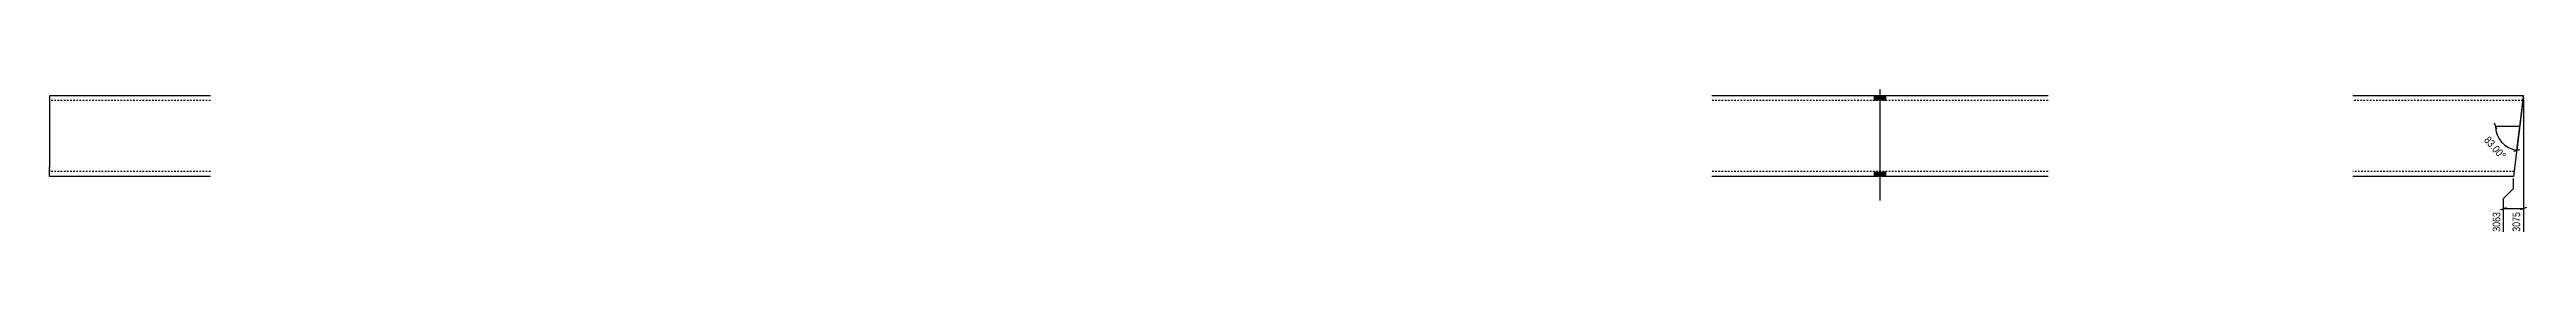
# Model space of a CAD drawing. Header units: millimetres. Extents: x 8 to 12067, y 5 to 235.
# Drawn here: x 8 to 3086, y 5 to 184 of the extents above; entities that cross this region are included whole.
import ezdxf

# ---------------------------------------------------------------- set-up
doc = ezdxf.new("R2010")
doc.units = ezdxf.units.MM
doc.linetypes.add('DXK_LINE_DOT2', pattern=[3.9198, 1.9599, -1.9599])
doc.layers.add('MÅLSÆTNING', color=7, linetype='Continuous')
doc.layers.add('STÅL', color=7, linetype='Continuous')
doc.styles.add('Arial Narrow', font='ARIALN.TTF', dxfattribs={"height": 0.2})

msp = doc.modelspace()

# ---------------------------------------------------------------- hatches: boundary and pattern name
at = {"layer": 'STÅL', "linetype": 'Continuous'}
for points in [[(2289.5, 176.1), (2275.5, 176.1), (2275.5, 170.1), (2289.5, 170.1)], [(2289.5, 176.1), (2275.5, 176.1), (2275.5, 170.1), (2289.5, 170.1)], [(2289.5, 82.1), (2275.5, 82.1), (2275.5, 76.1), (2289.5, 76.1)], [(2289.5, 82.1), (2275.5, 82.1), (2275.5, 76.1), (2289.5, 76.1)]]:
    msp.add_hatch(color=3, dxfattribs=at).paths.add_polyline_path(points)

# ---------------------------------------------------------------- linework, layer by layer
at = {"layer": 'MÅLSÆTNING', "color": 7, "linetype": 'Continuous'}
for p, q in [((3082.1, 173.6), (3074.2, 108.6)), ((3082.4, 173.6), (3082.4, 7.5)), ((3049.3, 134.6), (3046.3, 142.1)), ((3047.8, 138.3), (3077.8, 138.3)), ((3074.2, 108.6), (3077.8, 138.3)), ((3070.3, 107.5), (3078.1, 109.6)), ((3070.2, 61.1), (3070.2, 73.6)), ((3053.9, 34.6), (3061.4, 37.6)), ((3057.7, 48.6), (3070.2, 61.1)), ((3057.7, 7.5), (3057.7, 48.6)), ((3057.7, 36.1), (3082.4, 36.1)), ((3086.2, 37.6), (3078.7, 34.6))]:
    msp.add_line(p, q, dxfattribs=at)
msp.add_arc((3077.8, 138.3), 30, 180, 263, dxfattribs=at)
at = {"layer": 'STÅL', "color": 2, "linetype": 'Continuous'}
for p, q in [((7.5, 176.1), (7.5, 164.1)), ((207.5, 176.1), (7.5, 176.1)), ((7.5, 164.1), (7.5, 88.1)), ((2491.5, 176.1), (2073.5, 176.1)), ((3082.4, 176.1), (2870.2, 176.1)), ((3082.3, 175.1), (3070.2, 76.1)), ((3082.4, 176.1), (3082.3, 175.1)), ((7.5, 77), (7.5, 88.1)), ((7.5, 76.1), (7.5, 77)), ((207.5, 76.1), (7.5, 76.1)), ((2491.5, 76.1), (2073.5, 76.1)), ((3070.2, 76.1), (2870.2, 76.1))]:
    msp.add_line(p, q, dxfattribs=at)
at = {"layer": 'STÅL', "color": 7, "linetype": 'DXK_LINE_DOT2'}
for p, q in [((7.5, 176.1), (7.5, 175.1)), ((7.5, 175.1), (7.5, 172.5)), ((207.5, 170.1), (7.5, 170.1)), ((2491.5, 170.1), (2073.5, 170.1)), ((3081.7, 170.1), (2870.2, 170.1)), ((3081.5, 168.7), (3081.7, 169.6)), ((3081.7, 169.6), (3081.7, 170.1)), ((3082.3, 175.1), (3082.4, 176.1)), ((7.5, 88.1), (7.5, 79.6)), ((207.5, 82.1), (7.5, 82.1)), ((2491.5, 82.1), (2073.5, 82.1)), ((3070.9, 82.1), (2870.2, 82.1))]:
    msp.add_line(p, q, dxfattribs=at)
at = {"layer": 'STÅL', "color": 3, "linetype": 'Continuous'}
for p, q in [((2275.5, 176.1), (2275.5, 170.1)), ((2275.5, 176.1), (2275.5, 170.1)), ((2282.5, 183.6), (2282.5, 46.1)), ((2282.5, 183.6), (2282.5, 46.1)), ((2289.5, 176.1), (2289.5, 170.1)), ((2289.5, 176.1), (2289.5, 170.1)), ((2275.5, 82.1), (2275.5, 76.1)), ((2275.5, 82.1), (2275.5, 76.1)), ((2289.5, 82.1), (2289.5, 76.1)), ((2289.5, 82.1), (2289.5, 76.1))]:
    msp.add_line(p, q, dxfattribs=at)

# ---------------------------------------------------------------- next in the draw order: wipeouts: each hides what was drawn before it
at = {"color": 0}
msp.add_wipeout([(3054.3, 93), (3064.8, 102.3), (3040.4, 129.8), (3030, 120.5)], dxfattribs=at).dxf.layer = 'MÅLSÆTNING'
at = {"color": 0, "linetype": 'Continuous'}
msp.add_wipeout([(3080.4, 33.9), (3066.4, 33.9), (3066.4, 5.5), (3080.4, 5.5)], dxfattribs=at).dxf.layer = 'MÅLSÆTNING'

# ---------------------------------------------------------------- next in the draw order: texts
at = {"layer": 'MÅLSÆTNING', "color": 3, "style": 'Arial Narrow'}
msp.add_text('83.00°', height=9.54, rotation=-48.5009, dxfattribs=at).set_placement((3032.8, 120.4))

# ---------------------------------------------------------------- next in the draw order: wipeouts: each hides what was drawn before it
at = {"color": 0, "linetype": 'Continuous'}
msp.add_wipeout([(3055.7, 33.9), (3041.7, 33.9), (3041.7, 5.5), (3055.7, 5.5)], dxfattribs=at).dxf.layer = 'MÅLSÆTNING'

# ---------------------------------------------------------------- next in the draw order: texts
at = {"layer": 'MÅLSÆTNING', "color": 3, "linetype": 'Continuous', "style": 'Arial Narrow'}
for s, p in [('3063', (3053.7, 7.5)), ('3075', (3078.4, 7.5))]:
    msp.add_text(s, height=9.54, rotation=90.0002, dxfattribs=at).set_placement(p)

doc.saveas('drawing.dxf')
